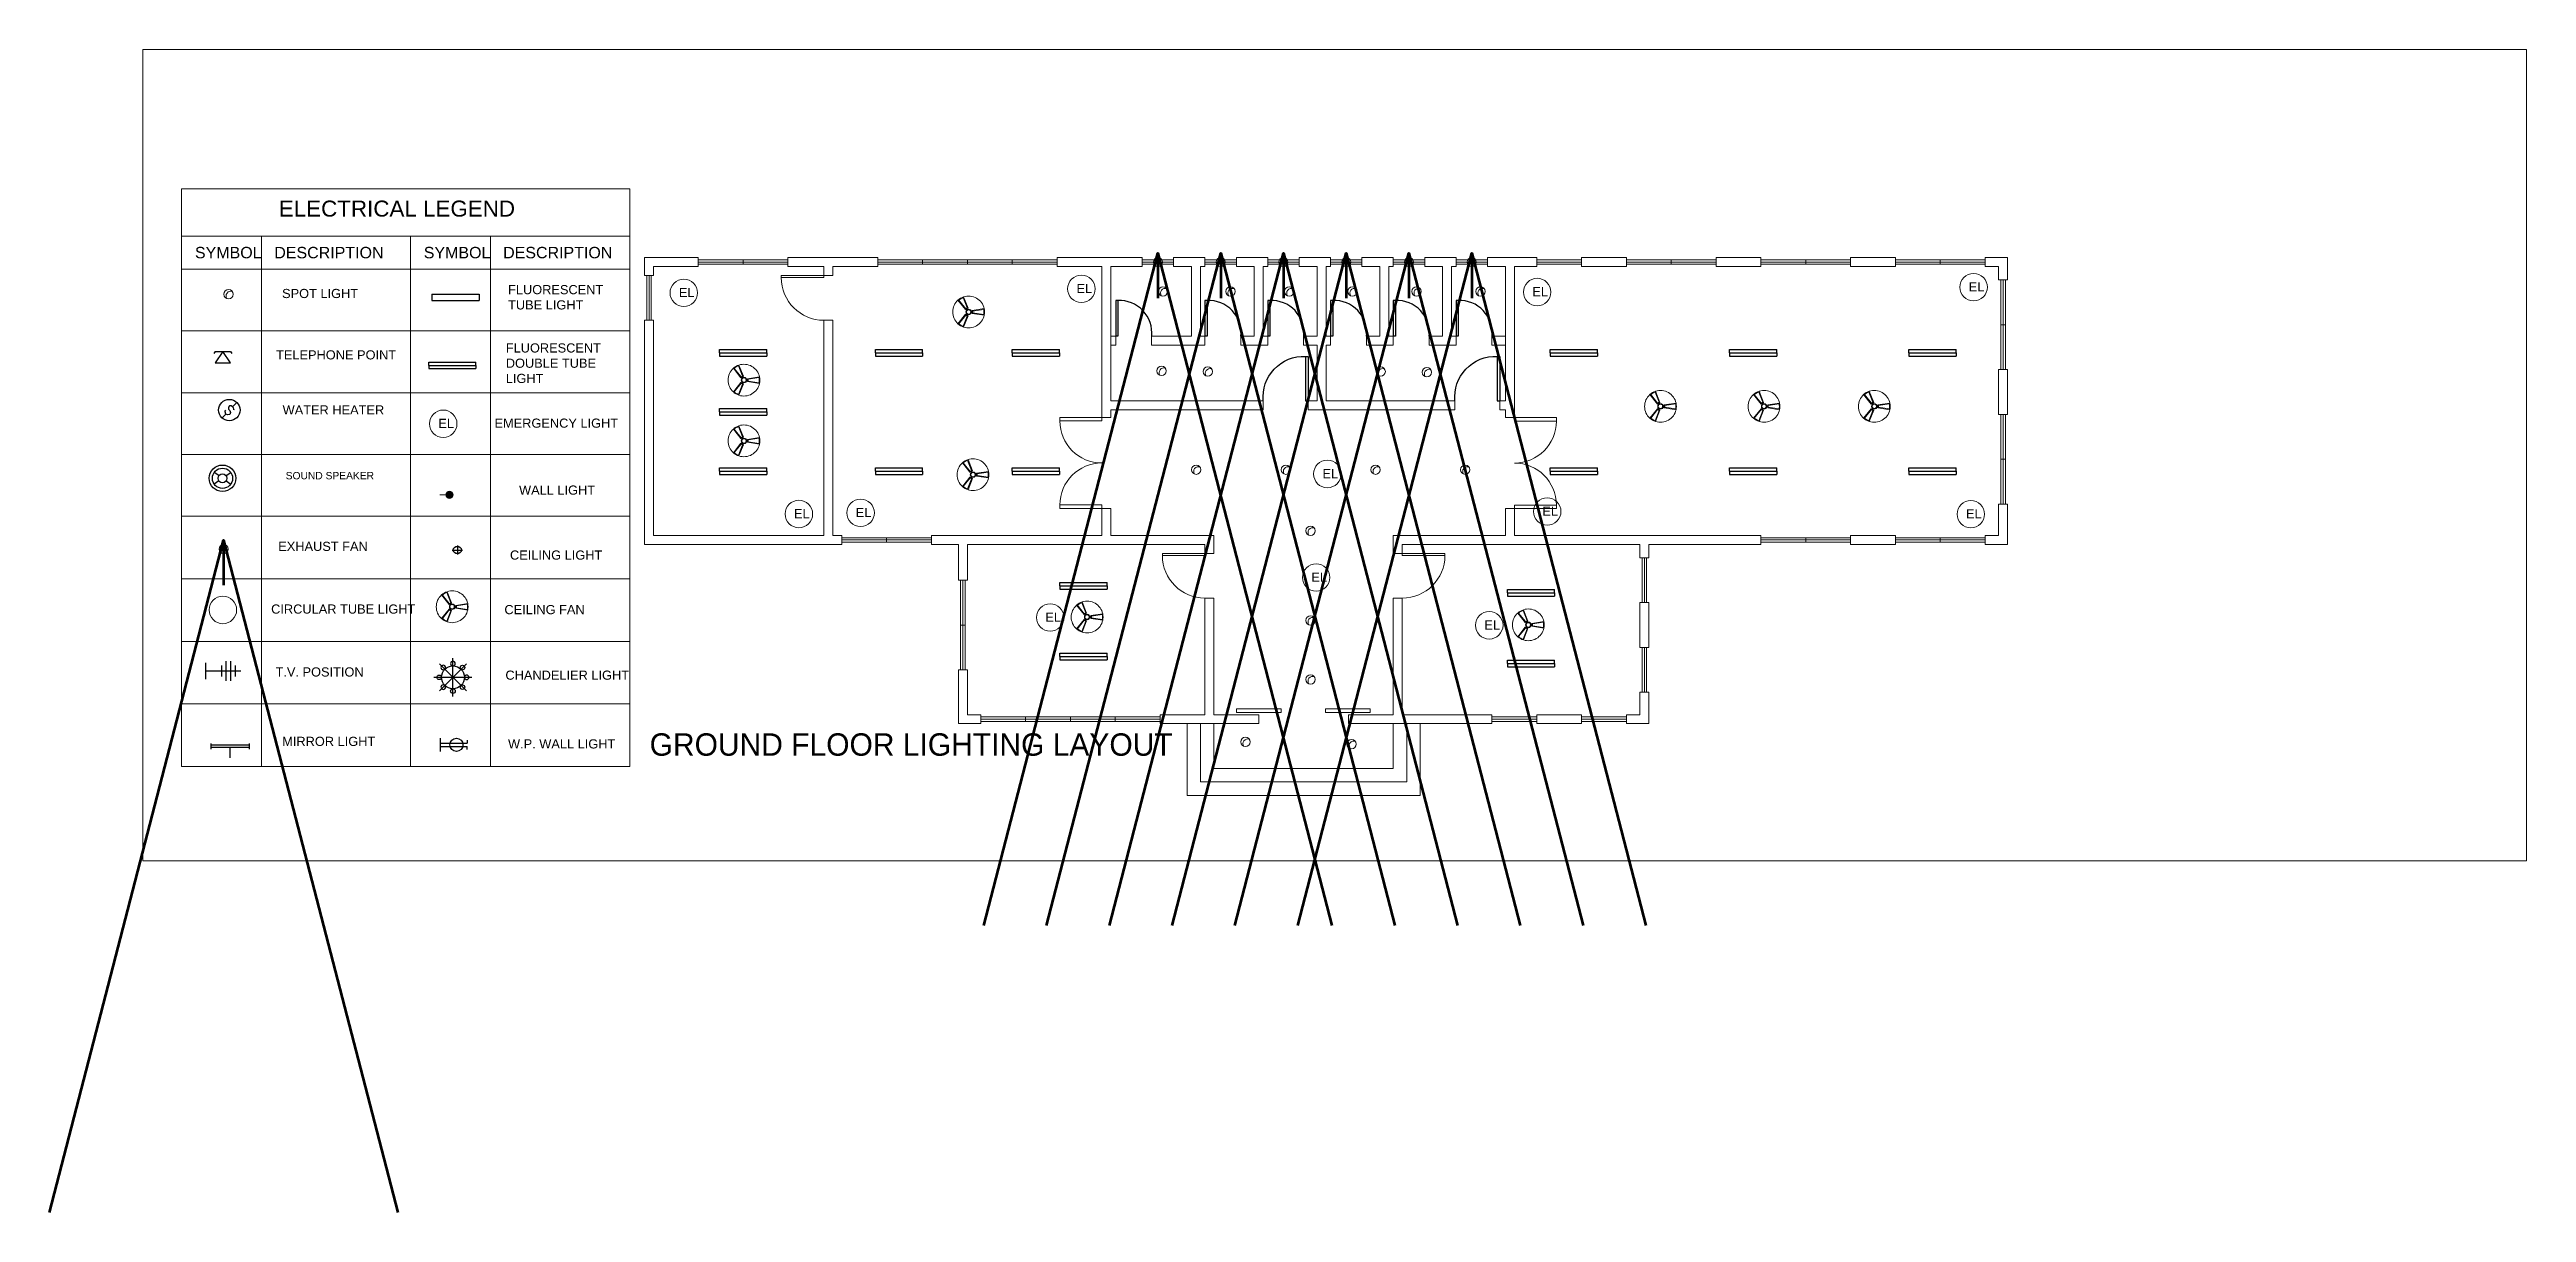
# Model space of a CAD drawing. Header units: inches. Extents: x 4 to 844, y 19 to 530.
# Drawn here: x 4 to 59.3, y 18.7 to 44.6 of the extents above; entities that cross this region are included whole.
import ezdxf

# ---------------------------------------------------------------- set-up
doc = ezdxf.new("R2010")
doc.units = ezdxf.units.IN
doc.header["$MEASUREMENT"] = 0
for name, color, linetype in [('DOOR', 2, 'Continuous'), ('EL_FITTINGS', 3, 'Continuous'), ('ELEC', 10, 'Continuous'), ('FUR', 6, 'Continuous'), ('Sanitry', 251, 'Continuous')]:
    doc.layers.add(name, color=color, linetype=linetype)
doc.layers.add('ELECTRICAL', color=200, linetype='Continuous', lineweight=18)
doc.styles.add('ARIAL', font='arial.ttf')
doc.styles.get("Standard").update_dxf_attribs({"font": 'arial.ttf'})
doc.styles.add('STYLUS', font='stylu.ttf')
doc.dimstyles.get("Standard").update_dxf_attribs({"dimtxt": 0.18, "dimasz": 0.18, "dimexe": 0.18, "dimexo": 0.0625, "dimgap": 0.09, "dimtad": 0, "dimtih": 1, "dimtoh": 1, "dimdec": 4, "dimzin": 0, "dimdsep": 46, "dimtxsty": 'Standard', "dimcen": 0.09, "dimadec": 0, "dimazin": 0, "dimtfac": 1, "dimtdec": 4, "dimtofl": 0, "dimtmove": 0, "dimatfit": 3, "dimfxl": 1, "dimtolj": 1, "dimtzin": 0, "dimarcsym": 0})

msp = doc.modelspace()

# ---------------------------------------------------------------- texts
at = {"color": 5, "lineweight": 0, "style": 'ARIAL'}
for s, height, p in [('SYMBOL', 0.255184, (7.26938, 39.98171)), ('DESCRIPTION', 0.2551845, (9.03905, 39.98171)), ('SYMBOL', 0.255184, (12.37307, 39.98171)), ('DESCRIPTION', 0.2551845, (14.14274, 39.98171))]:
    msp.add_text(s, height=height, dxfattribs=at).set_placement(p)
at = {"lineweight": 0, "insert": (9.13974, 41.26981), "char_height": 0.3572583, "width": 5.4638217, "attachment_point": 1}
msp.add_mtext('ELECTRICAL LEGEND', dxfattribs=at)
at = {"color": 3, "lineweight": 0, "attachment_point": 4, "style": 'ARIAL'}
for s, insert, char_height, width in [('SPOT LIGHT', (9.21286, 39.19529), 0.204148, 2.7823965), ('FLUORESCENT\\PTUBE LIGHT', (14.25279, 39.1114), 0.2041476, 2.7823965), ('TELEPHONE POINT', (9.07801, 37.82577), 0.2041476, 2.7823965), ('FLUORESCENT DOUBLE TUBE LIGHT', (14.2019, 37.63994), 0.2041476, 2.7823965), ('WATER HEATER', (9.22484, 36.5986), 0.2041476, 2.7823965), ('EMERGENCY LIGHT', (13.95008, 36.30186), 0.2041476, 2.7823965), ('SOUND SPEAKER', (9.2934, 35.13095), 0.1637121, 2.2312883), ('WALL LIGHT', (14.49791, 34.80809), 0.204148, 2.7823965), ('EXHAUST FAN', (9.12706, 33.55277), 0.2041476, 2.7823965), ('CEILING LIGHT', (14.29494, 33.35831), 0.2041476, 2.7823965), ('CIRCULAR TUBE LIGHT', (8.96852, 32.15375), 0.2041476, 3.0378894), ('CEILING FAN', (14.17094, 32.14147), 0.2041476, 2.7823965), ('T.V. POSITION', (9.06712, 30.7504), 0.2041476, 2.7823965), ('CHANDELIER LIGHT', (14.1936, 30.6785), 0.2041476, 2.7823965), ('MIRROR LIGHT', (9.21509, 29.20134), 0.2041476, 2.1228977), ('W.P. WALL LIGHT', (14.25196, 29.14493), 0.2041476, 2.7823965)]:
    msp.add_mtext(s, dxfattribs=dict(at, insert=insert, char_height=char_height, width=width))
at = {"lineweight": 0, "insert": (17.41031, 29.38222), "char_height": 0.5, "attachment_point": 1, "style": 'STYLUS'}
msp.add_mtext_dynamic_manual_height_columns('GROUND FLOOR LIGHTING LAYOUT ', width=33.9112571, gutter_width=2.12639, heights=[0], dxfattribs=at)
at = {"layer": 'Sanitry', "color": 1, "lineweight": 0, "char_height": 0.2041476, "width": 0.9218516, "attachment_point": 4, "style": 'ARIAL'}
for insert in [(17.76029, 39.21882), (26.62733, 39.30885), (36.79358, 39.23634), (46.52712, 39.34482), (12.39605, 36.2979), (32.11337, 35.17662), (20.32815, 34.28369), (21.70441, 34.31012), (37.01705, 34.34024), (46.46496, 34.28102), (31.86398, 32.86711), (25.93261, 31.97486), (35.72463, 31.79975)]:
    msp.add_mtext('\\pi0.30287;EL', dxfattribs=dict(at, insert=insert))

# ---------------------------------------------------------------- blocks, each defined once
blk = doc.blocks.new('DESK4')
at = {"color": 0}
for p, q in [((0, 1), (-0.06, 1)), ((0, 0), (-0.06, 0))]:
    blk.add_line(p, q, dxfattribs=at)
blk.add_lwpolyline([(-0.06, 1), (-0.06, 0)], dxfattribs=at)
blk.add_lwpolyline([(0.944, 0, 0.455404), (0, 1), (0, 0)], format="xyb", dxfattribs=at)
blk = doc.blocks.new('Fluorescent Double Tube Light')
at = {"layer": 'EL_FITTINGS', "color": 1}
for p, q in [((-51.5, 7.2), (51.5, 7.2)), ((-51.5, 0), (-51.5, 7.2)), ((-51.5, 0), (51.5, 0)), ((51.5, 0), (51.5, 7.2)), ((-51.5, 0), (51.5, 0)), ((-51.5, 0), (-51.5, -7.2)), ((-51.5, -7.2), (51.5, -7.2)), ((51.5, 0), (51.5, -7.2))]:
    blk.add_line(p, q, dxfattribs=at)
blk = doc.blocks.new('Telephone Point')
at = {"layer": 'EL_FITTINGS', "color": 1}
for p, q in [((-16.8, 24.7), (-19.6, 20.8)), ((0, 24.7), (-16.8, 0)), ((-16.8, 24.7), (16.8, 24.7)), ((-16.8, 0), (16.8, 0)), ((16.8, 0), (0, 24.7)), ((16.8, 24.7), (19.6, 20.8))]:
    blk.add_line(p, q, dxfattribs=at)
blk = doc.blocks.new('Water Heater')
at = {"layer": 'EL_FITTINGS', "color": 1}
for p, q in [((30.5, 7.4), (39.9, 16.6)), ((16.1, -8.7), (7.5, -17.2))]:
    blk.add_line(p, q, dxfattribs=at)
for points in [[(33.1, 1.7), (32.8, 4.8), (30.5, 7.4), (27.1, 9.5), (23.9, 9.2), (21.9, 6.6), (21.9, 2), (24.2, -0.9), (25.9, -5), (24.8, -9.3), (19.8, -10.1), (16.1, -8.7), (14.7, -3.8), (14.7, -2.4), (15.5, -0.1)], [(33.1, 1.7), (32.6, -0.3)]]:
    blk.add_lwpolyline(points, dxfattribs=at)
blk.add_circle((23.4, 0), 23.4, dxfattribs=at)
blk = doc.blocks.new('Flourescent Tube Light')
at = {"layer": 'EL_FITTINGS', "color": 1}
for p, q in [((-51.5, 6.8), (51.5, 6.8)), ((-51.5, 6.8), (-51.5, -6.8)), ((51.5, 6.8), (51.5, -6.8)), ((-51.5, -6.8), (51.5, -6.8))]:
    blk.add_line(p, q, dxfattribs=at)
blk = doc.blocks.new('DRHUDR')
at = {"color": 1}
for p, q in [((53434.9, 7577.1), (53424.6, 7584.4)), ((53451.1, 7577.1), (53461.4, 7584.4)), ((53434.9, 7565.4), (53424.6, 7558)), ((53451.1, 7565.4), (53461.4, 7558))]:
    blk.add_line(p, q, dxfattribs=at)
for radius in [29.6, 22.6, 9.97]:
    blk.add_circle((53443, 7571.2), radius, dxfattribs=at)
blk = doc.blocks.new('WALL LIGHT')
at = {"layer": 'ELECTRICAL'}
blk.add_hatch(color=256, dxfattribs=at).paths.add_polyline_path([(0.468, 0, 1), (0.217, 0, 1)])
blk.add_line((0.217, 0), (0, 0), dxfattribs=at)
blk.add_circle((0.342, 0), 0.126, dxfattribs=at)
blk = doc.blocks.new('Ceiling light')
at = {"layer": 'ELEC'}
for p, q in [((0, 0.157), (0, -0.157)), ((-0.187, -0.007), (0.178, -0.007))]:
    blk.add_line(p, q, dxfattribs=at)
blk.add_ellipse((-0.004, -0.005), major_axis=(0.141, 0), ratio=0.898978, start_param=3.141593, end_param=9.424778, dxfattribs=at)
blk = doc.blocks.new('dtrhtr')
at = {"layer": 'EL_FITTINGS', "color": 1}
for p, q in [((110116.8, -17669.4), (110116.8, -17682.1)), ((110202.4, -17673.1), (110116.8, -17673.1)), ((110202.4, -17669.4), (110202.4, -17682.1)), ((110202.4, -17678.4), (110116.8, -17678.4)), ((110159.6, -17678.4), (110159.6, -17701.3))]:
    blk.add_line(p, q, dxfattribs=at)
blk = doc.blocks.new('T.V. Position')
at = {"layer": 'EL_FITTINGS', "color": 1}
for p, q in [((0, 17.6), (0, -17.6)), ((0, 0), (76.7, 0)), ((34.5, 11.9), (34.5, -11.9)), ((44.4, 21.8), (44.4, -21.8)), ((54.3, 21.8), (54.3, -21.8)), ((64.2, 11.9), (64.2, -11.9))]:
    blk.add_line(p, q, dxfattribs=at)
blk = doc.blocks.new('WP Wall Light')
at = {"layer": 'EL_FITTINGS', "color": 1}
for p, q in [((0, 14.9), (0, -14.9)), ((0, 3.9), (59.1, 3.9)), ((59.1, 9.9), (59.1, 3.9)), ((0, -3.9), (59.1, -3.9)), ((59.1, -9.9), (59.1, -3.9))]:
    blk.add_line(p, q, dxfattribs=at)
blk.add_circle((35.4, 0), 14.3, dxfattribs=at)
blk = doc.blocks.new('Chandelier Light')
at = {"layer": 'EL_FITTINGS', "color": 1, "linetype": 'Continuous'}
for p, q in [((-41.7, 0), (41.7, 0)), ((29.5, 29.5), (-29.5, -29.5)), ((-29.5, 29.5), (29.5, -29.5)), ((0, -41.7), (0, 41.7))]:
    blk.add_line(p, q, dxfattribs=at)
at = {"layer": 'EL_FITTINGS', "color": 2, "linetype": 'Continuous', "extrusion": (0, 0, -1)}
for centre, major_axis in [((-30, 0), (-3.54, 3.54)), ((-30, 0), (-3.54, 3.54)), ((-21, 21.4), (0.05, 5)), ((0, 30), (3.54, 3.54)), ((-21, -21.4), (-5, -0.05))]:
    blk.add_ellipse(centre, major_axis=major_axis, ratio=1, start_param=0.785398, end_param=7.068583, dxfattribs=at)
at = {"layer": 'EL_FITTINGS', "color": 4, "linetype": 'Continuous', "extrusion": (0, 0, -1)}
blk.add_ellipse((0, 0), major_axis=(17.7, 17.7), ratio=1, start_param=0.785398, end_param=7.068583, dxfattribs=at)
at = {"layer": 'EL_FITTINGS', "color": 2, "linetype": 'Continuous'}
for centre, major_axis in [((21, 21.4), (-0.05, 5)), ((30, 0), (3.54, 3.54)), ((30, 0), (3.54, 3.54)), ((0, -30), (3.54, -3.54)), ((0, -30), (3.54, -3.54)), ((21, -21.4), (5, -0.05))]:
    blk.add_ellipse(centre, major_axis=major_axis, ratio=1, start_param=0.785398, end_param=7.068583, dxfattribs=at)

# ---------------------------------------------------------------- linework, layer by layer
at = {"color": 18, "lineweight": 0, "true_color": 0x000000}
for p, q in [((6.9703, 28.64019), (6.9703, 41.52901)), ((6.9703, 41.52901), (16.9703, 41.52901)), ((16.9703, 41.52901), (16.9703, 28.64019)), ((6.9703, 40.47258), (16.9703, 40.47258)), ((8.75727, 40.47258), (8.75727, 28.64019)), ((12.07399, 40.47258), (12.07399, 28.64019)), ((13.86096, 40.47258), (13.86096, 28.64019)), ((6.9703, 39.73765), (16.9703, 39.73765)), ((6.9703, 38.35966), (16.9703, 38.35966)), ((6.9703, 36.98166), (16.9703, 36.98166)), ((6.9703, 35.60366), (16.9703, 35.60366)), ((6.9703, 34.22567), (16.9703, 34.22567)), ((6.9703, 32.8293), (16.9703, 32.8293)), ((6.9703, 31.43293), (16.9703, 31.43293)), ((6.9703, 30.03656), (16.9703, 30.03656)), ((6.9703, 28.64019), (16.9703, 28.64019))]:
    msp.add_line(p, q, dxfattribs=at)
at = {"color": 40, "lineweight": 0, "true_color": 0xf8d731}
for p, q in [((17.29592, 39.99795), (18.49592, 39.99795)), ((17.29592, 39.59795), (17.29592, 39.99795)), ((18.49592, 39.79795), (18.49592, 39.99795)), ((18.49592, 39.94795), (20.49592, 39.94795)), ((18.49592, 39.89795), (20.49592, 39.89795)), ((18.49592, 39.84795), (20.49592, 39.84795)), ((19.49592, 39.84795), (19.49592, 39.94795)), ((20.49592, 39.99795), (22.49592, 39.99795)), ((20.49592, 39.79795), (20.49592, 39.99795)), ((22.49592, 39.79795), (22.49592, 39.99795)), ((22.49592, 39.94795), (26.49592, 39.94795)), ((22.49592, 39.89795), (26.49592, 39.89795)), ((22.49592, 39.84795), (26.49592, 39.84795)), ((23.49592, 39.84795), (23.49592, 39.94795)), ((24.49592, 39.84795), (24.49592, 39.94795)), ((25.49592, 39.84795), (25.49592, 39.94795)), ((26.49592, 39.99795), (28.09592, 39.99795)), ((26.49592, 39.79795), (26.49592, 39.99795)), ((26.49592, 39.99795), (28.39556, 39.99795)), ((28.39556, 39.94795), (29.09562, 39.94795)), ((28.39556, 39.89795), (29.09562, 39.89795)), ((28.39556, 39.84795), (29.09562, 39.84795)), ((29.09562, 39.79795), (29.09562, 39.99795)), ((29.79562, 39.94795), (30.49568, 39.94795)), ((29.79562, 39.89795), (30.49568, 39.89795)), ((29.79562, 39.84795), (30.49568, 39.84795)), ((30.49568, 39.79795), (30.49568, 39.99795)), ((31.19568, 39.94795), (31.89574, 39.94795)), ((31.19568, 39.89795), (31.89574, 39.89795)), ((31.19568, 39.84795), (31.89574, 39.84795)), ((31.89574, 39.79795), (31.89574, 39.99795)), ((32.59574, 39.94795), (33.2958, 39.94795)), ((32.59574, 39.89795), (33.2958, 39.89795)), ((32.59574, 39.84795), (33.2958, 39.84795)), ((33.2958, 39.79795), (33.2958, 39.99795)), ((33.9958, 39.94795), (34.69586, 39.94795)), ((33.9958, 39.89795), (34.69586, 39.89795)), ((33.9958, 39.84795), (34.69586, 39.84795)), ((34.69586, 39.79795), (34.69586, 39.99795)), ((35.39586, 39.94795), (36.09592, 39.94795)), ((35.39586, 39.89795), (36.09592, 39.89795)), ((35.39586, 39.84795), (36.09592, 39.84795)), ((36.09592, 39.99795), (37.19592, 39.99795)), ((36.09592, 39.99795), (37.19592, 39.99795)), ((36.09592, 39.79795), (36.09592, 39.99795)), ((37.19592, 39.79795), (37.19592, 39.99795)), ((37.19592, 39.94795), (38.19592, 39.94795)), ((37.19592, 39.89795), (38.19592, 39.89795)), ((37.19592, 39.84795), (38.19592, 39.84795)), ((38.19592, 39.99795), (39.19592, 39.99795)), ((38.19592, 39.79795), (38.19592, 39.99795)), ((39.19592, 39.79795), (39.19592, 39.99795)), ((39.19592, 39.94795), (41.19592, 39.94795)), ((39.19592, 39.89795), (41.19592, 39.89795)), ((39.19592, 39.84795), (41.19592, 39.84795)), ((40.19592, 39.84795), (40.19592, 39.94795)), ((41.19592, 39.99795), (42.19592, 39.99795)), ((41.19592, 39.79795), (41.19592, 39.99795)), ((42.19592, 39.79795), (42.19592, 39.99795)), ((42.19592, 39.94795), (44.19592, 39.94795)), ((42.19592, 39.89795), (44.19592, 39.89795)), ((42.19592, 39.84795), (44.19592, 39.84795)), ((43.19592, 39.84795), (43.19592, 39.94795)), ((44.19592, 39.99795), (45.19592, 39.99795)), ((44.19592, 39.79795), (44.19592, 39.99795)), ((45.19592, 39.79795), (45.19592, 39.99795)), ((45.19592, 39.94795), (47.19592, 39.94795)), ((45.19592, 39.89795), (47.19592, 39.89795)), ((45.19592, 39.84795), (47.19592, 39.84795)), ((46.19592, 39.84795), (46.19592, 39.94795)), ((47.19592, 39.99795), (47.69592, 39.99795)), ((47.19592, 39.79795), (47.19592, 39.99795)), ((47.69592, 39.99795), (47.69592, 39.49795)), ((17.49592, 39.59795), (17.29592, 39.59795)), ((17.34592, 38.59795), (17.34592, 39.59795)), ((17.39592, 38.59795), (17.39592, 39.59795)), ((17.44592, 38.59795), (17.44592, 39.59795)), ((21.29592, 39.59795), (21.49592, 39.59795)), ((47.49592, 39.49795), (47.69592, 39.49795)), ((47.54592, 39.49795), (47.54592, 37.49795)), ((47.59592, 39.49795), (47.59592, 37.49795)), ((47.64592, 39.49795), (47.64592, 37.49795)), ((17.29592, 33.59795), (17.29592, 38.59795)), ((17.49592, 38.59795), (17.29592, 38.59795)), ((21.29592, 38.59795), (21.49592, 38.59795)), ((27.70433, 38.24186), (27.80433, 38.24186)), ((27.80433, 38.24186), (27.80433, 38.04186)), ((28.60433, 38.24186), (28.60433, 38.04186)), ((29.69562, 38.24186), (29.79562, 38.24186)), ((29.79562, 38.24186), (29.79562, 38.04186)), ((30.59562, 38.24186), (30.59562, 38.04186)), ((31.09568, 38.24186), (31.19568, 38.24186)), ((31.19568, 38.24186), (31.19568, 38.04186)), ((31.99568, 38.24186), (31.99568, 38.04186)), ((32.49574, 38.24186), (32.59574, 38.24186)), ((32.59574, 38.24186), (32.59574, 38.04186)), ((33.39574, 38.24186), (33.39574, 38.04186)), ((33.8958, 38.24186), (33.9958, 38.24186)), ((33.9958, 38.24186), (33.9958, 38.04186)), ((34.7958, 38.24186), (34.7958, 38.04186)), ((35.29586, 38.24186), (35.39586, 38.24186)), ((35.39586, 38.24186), (35.39586, 38.04186)), ((36.19586, 38.24186), (36.19586, 38.04186)), ((47.54592, 38.49795), (47.64592, 38.49795)), ((47.49592, 37.49795), (47.69592, 37.49795)), ((47.69592, 37.49795), (47.69592, 36.49795)), ((31.09592, 36.79795), (31.09592, 36.59795)), ((32.09592, 36.79795), (32.09592, 36.59795)), ((35.37084, 36.79795), (35.37084, 36.59795)), ((36.37084, 36.79795), (36.37084, 36.59795)), ((47.49592, 36.49795), (47.69592, 36.49795)), ((47.54592, 36.49795), (47.54592, 34.49795)), ((47.59592, 36.49795), (47.59592, 34.49795)), ((47.64592, 36.49795), (47.64592, 34.49795)), ((27.49592, 36.43143), (27.69592, 36.43143)), ((36.69592, 36.42992), (36.49592, 36.42992)), ((47.54592, 35.49795), (47.64592, 35.49795)), ((27.69592, 34.39795), (27.49592, 34.39795)), ((36.49592, 34.39795), (36.69592, 34.39795)), ((47.49592, 34.49795), (47.69592, 34.49795)), ((47.69592, 34.49795), (47.69592, 33.59795)), ((21.69592, 33.79795), (21.69592, 33.59795)), ((23.69592, 33.74795), (21.69592, 33.74795)), ((23.69592, 33.69795), (21.69592, 33.69795)), ((22.69592, 33.74795), (22.69592, 33.64795)), ((23.69592, 33.79795), (23.69592, 33.59795)), ((42.19592, 33.79795), (42.19592, 33.59795)), ((44.19592, 33.74795), (42.19592, 33.74795)), ((44.19592, 33.69795), (42.19592, 33.69795)), ((43.19592, 33.74795), (43.19592, 33.64795)), ((44.19592, 33.79795), (44.19592, 33.59795)), ((45.19592, 33.79795), (45.19592, 33.59795)), ((47.19592, 33.74795), (45.19592, 33.74795)), ((47.19592, 33.69795), (45.19592, 33.69795)), ((46.19592, 33.74795), (46.19592, 33.64795)), ((47.19592, 33.79795), (47.19592, 33.59795)), ((21.69592, 33.59795), (17.29592, 33.59795)), ((17.49592, 33.59795), (21.69592, 33.59795)), ((23.69592, 33.64795), (21.69592, 33.64795)), ((23.69592, 33.59795), (24.29592, 33.59795)), ((24.29592, 33.59795), (23.69592, 33.59795)), ((24.29592, 32.79795), (24.29592, 33.59795)), ((29.79592, 33.39795), (29.99592, 33.39795)), ((34.19592, 33.39795), (33.99592, 33.39795)), ((39.49592, 33.29795), (39.69592, 33.29795)), ((39.54592, 33.29795), (39.54592, 32.29795)), ((39.59592, 33.29795), (39.59592, 32.29795)), ((39.64592, 33.29795), (39.64592, 32.29795)), ((39.69592, 33.59795), (42.19592, 33.59795)), ((42.19592, 33.59795), (39.69592, 33.59795)), ((39.69592, 33.59795), (39.69592, 33.29795)), ((44.19592, 33.64795), (42.19592, 33.64795)), ((44.19592, 33.59795), (45.19592, 33.59795)), ((45.19592, 33.59795), (44.19592, 33.59795)), ((47.19592, 33.64795), (45.19592, 33.64795)), ((47.19592, 33.59795), (47.49592, 33.59795)), ((47.69592, 33.59795), (47.19592, 33.59795)), ((24.49592, 32.79795), (24.29592, 32.79795)), ((24.34592, 30.79795), (24.34592, 32.79795)), ((24.39592, 30.79795), (24.39592, 32.79795)), ((24.44592, 30.79795), (24.44592, 32.79795)), ((29.79592, 32.39795), (29.99592, 32.39795)), ((34.19592, 32.39795), (33.99592, 32.39795)), ((39.49592, 32.29795), (39.69592, 32.29795)), ((39.69592, 32.29795), (39.69592, 31.29795)), ((24.44592, 31.79795), (24.34592, 31.79795)), ((39.49592, 31.29795), (39.69592, 31.29795)), ((39.54592, 31.29795), (39.54592, 30.29795)), ((39.59592, 31.29795), (39.59592, 30.29795)), ((39.64592, 31.29795), (39.64592, 30.29795)), ((24.29592, 29.59795), (24.29592, 30.79795)), ((24.49592, 30.79795), (24.29592, 30.79795)), ((30.49737, 29.92851), (31.49737, 29.92851)), ((30.49737, 29.84851), (30.49737, 29.92851)), ((31.49737, 29.84851), (30.49737, 29.84851)), ((31.49737, 29.92851), (31.49737, 29.84851)), ((32.48127, 29.92851), (33.48127, 29.92851)), ((32.48127, 29.84851), (32.48127, 29.92851)), ((33.48127, 29.84851), (32.48127, 29.84851)), ((33.48127, 29.92851), (33.48127, 29.84851)), ((39.49592, 30.29795), (39.69592, 30.29795)), ((39.69592, 30.29795), (39.69592, 29.59795)), ((24.79592, 29.59795), (24.29592, 29.59795)), ((24.79592, 29.79795), (24.79592, 29.59795)), ((28.79592, 29.74795), (24.79592, 29.74795)), ((28.79592, 29.69795), (24.79592, 29.69795)), ((28.79592, 29.64795), (24.79592, 29.64795)), ((25.79592, 29.74795), (25.79592, 29.64795)), ((26.79592, 29.74795), (26.79592, 29.64795)), ((27.79592, 29.74795), (27.79592, 29.64795)), ((28.79592, 29.79795), (28.79592, 29.59795)), ((30.99592, 29.59795), (28.79592, 29.59795)), ((30.99592, 29.79795), (30.99592, 29.59795)), ((32.99592, 29.79795), (32.99592, 29.59795)), ((36.19592, 29.59795), (32.99592, 29.59795)), ((36.19592, 29.79795), (36.19592, 29.59795)), ((37.19592, 29.74795), (36.19592, 29.74795)), ((37.19592, 29.69795), (36.19592, 29.69795)), ((37.19592, 29.64795), (36.19592, 29.64795)), ((37.19592, 29.79795), (37.19592, 29.59795)), ((38.19592, 29.59795), (37.19592, 29.59795)), ((38.19592, 29.79795), (38.19592, 29.59795)), ((39.19592, 29.74795), (38.19592, 29.74795)), ((39.19592, 29.69795), (38.19592, 29.69795)), ((39.19592, 29.64795), (38.19592, 29.64795)), ((39.19592, 29.79795), (39.19592, 29.59795)), ((39.69592, 29.59795), (39.19592, 29.59795))]:
    msp.add_line(p, q, dxfattribs=at)
at = {"lineweight": 0}
for p, q in [((17.49592, 39.79795), (18.49592, 39.79795)), ((17.49592, 39.79795), (17.49592, 39.59795)), ((20.49592, 39.79795), (21.29592, 39.79795)), ((21.29592, 39.79795), (21.29592, 39.59795)), ((21.49592, 39.79795), (22.49592, 39.79795)), ((21.49592, 39.79795), (21.49592, 39.59795)), ((26.49592, 39.79795), (27.49592, 39.79795)), ((27.49592, 39.79795), (27.49592, 36.39795)), ((27.69586, 39.79795), (28.39556, 39.79795)), ((27.69592, 39.79795), (27.69592, 36.79795)), ((28.39556, 39.79795), (28.39556, 39.99795)), ((29.79562, 39.99795), (29.09562, 39.99795)), ((29.09562, 39.79795), (29.49562, 39.79795)), ((29.49562, 39.79795), (29.49562, 38.24186)), ((29.69562, 39.79795), (29.69562, 38.24186)), ((29.69562, 39.79795), (29.79562, 39.79795)), ((29.79562, 39.79795), (29.79562, 39.99795)), ((30.49568, 39.99795), (31.19568, 39.99795)), ((30.49568, 39.79795), (30.89568, 39.79795)), ((30.89568, 39.79795), (30.89568, 38.24186)), ((31.09568, 39.79795), (31.09568, 38.24186)), ((31.09568, 39.79795), (31.19568, 39.79795)), ((31.19568, 39.79795), (31.19568, 39.99795)), ((31.89574, 39.99795), (32.59574, 39.99795)), ((31.89574, 39.79795), (32.29574, 39.79795)), ((32.29574, 39.79795), (32.29574, 38.24186)), ((32.49574, 39.79795), (32.49574, 38.24186)), ((32.49574, 39.79795), (32.59574, 39.79795)), ((32.59574, 39.79795), (32.59574, 39.99795)), ((33.2958, 39.99795), (33.9958, 39.99795)), ((33.2958, 39.79795), (33.6958, 39.79795)), ((33.6958, 39.79795), (33.6958, 38.24186)), ((33.8958, 39.79795), (33.8958, 38.24186)), ((33.8958, 39.79795), (33.9958, 39.79795)), ((33.9958, 39.79795), (33.9958, 39.99795)), ((34.69586, 39.99795), (35.39586, 39.99795)), ((34.69586, 39.79795), (35.09586, 39.79795)), ((35.09586, 39.79795), (35.09586, 38.24186)), ((35.29586, 39.79795), (35.29586, 38.24186)), ((35.29586, 39.79795), (35.39586, 39.79795)), ((35.39586, 39.79795), (35.39586, 39.99795)), ((36.09592, 39.79795), (36.49592, 39.79795)), ((36.09592, 39.79795), (36.49592, 39.79795)), ((36.49592, 39.79795), (36.49592, 36.79795)), ((36.69592, 39.79795), (37.19592, 39.79795)), ((36.69592, 39.79795), (36.69592, 36.39795)), ((38.19592, 39.79795), (39.19592, 39.79795)), ((41.19592, 39.79795), (42.19592, 39.79795)), ((44.19592, 39.79795), (45.19592, 39.79795)), ((47.19592, 39.79795), (47.49592, 39.79795)), ((47.49592, 39.79795), (47.49592, 39.49795)), ((17.49592, 38.59795), (17.49592, 33.79795)), ((21.29592, 38.59795), (21.29592, 33.79795)), ((21.49592, 38.59795), (21.49592, 33.79795)), ((27.85233, 38.24186), (27.69586, 38.24186)), ((27.70433, 38.24186), (27.85233, 38.24186)), ((28.60433, 38.24186), (29.49562, 38.24186)), ((29.69562, 38.24186), (29.84362, 38.24186)), ((30.59562, 38.24186), (30.89568, 38.24186)), ((31.09568, 38.24186), (31.24368, 38.24186)), ((31.99568, 38.24186), (32.29574, 38.24186)), ((32.49574, 38.24186), (32.64374, 38.24186)), ((33.39574, 38.24186), (33.6958, 38.24186)), ((33.8958, 38.24186), (34.0438, 38.24186)), ((34.7958, 38.24186), (35.09586, 38.24186)), ((35.29586, 38.24186), (35.44386, 38.24186)), ((36.19586, 38.24186), (36.49592, 38.24186)), ((27.80433, 38.04186), (27.69586, 38.04186)), ((28.60433, 38.04186), (29.79562, 38.04186)), ((30.59562, 38.04186), (31.19568, 38.04186)), ((31.99568, 38.04186), (32.29574, 38.04186)), ((32.29574, 38.04186), (32.29574, 36.79795)), ((32.49574, 38.04186), (32.49574, 36.79795)), ((32.49574, 38.04186), (32.59574, 38.04186)), ((33.39574, 38.04186), (33.9958, 38.04186)), ((34.7958, 38.04186), (35.39586, 38.04186)), ((36.19586, 38.04186), (36.49592, 38.04186)), ((47.49592, 37.49795), (47.49592, 36.49795)), ((27.69592, 36.79795), (31.09593, 36.79795)), ((27.69592, 36.59795), (27.69592, 36.43143)), ((27.69592, 36.59795), (31.09592, 36.59795)), ((32.03616, 36.79795), (32.29574, 36.79795)), ((32.09592, 36.59795), (35.37084, 36.59795)), ((32.49574, 36.79795), (35.37086, 36.79795)), ((36.31108, 36.79795), (36.49592, 36.79795)), ((36.37084, 36.59795), (36.49592, 36.59795)), ((36.49592, 36.59795), (36.49592, 36.42992)), ((27.49592, 34.39795), (27.49592, 33.79795)), ((27.69592, 34.39795), (27.69592, 33.79795)), ((36.49592, 34.39795), (36.49592, 33.79795)), ((36.69592, 34.39795), (36.69592, 33.79795)), ((47.49592, 34.49795), (47.49592, 33.79795)), ((17.49592, 33.79795), (21.29592, 33.79795)), ((21.29592, 33.79795), (17.49592, 33.79795)), ((21.49592, 33.79795), (21.69592, 33.79795)), ((21.69592, 33.79795), (21.49592, 33.79795)), ((23.69592, 33.79795), (27.49592, 33.79795)), ((24.49592, 33.79795), (23.69592, 33.79795)), ((27.49592, 33.79795), (24.49592, 33.79795)), ((27.69592, 33.79795), (29.99592, 33.79795)), ((29.99592, 33.79795), (29.99592, 33.39795)), ((33.99592, 33.79795), (36.49592, 33.79795)), ((33.99592, 33.79795), (33.99592, 33.39795)), ((36.69592, 33.79795), (42.19592, 33.79795)), ((36.69592, 33.79795), (39.49592, 33.79795)), ((44.19592, 33.79795), (45.19592, 33.79795)), ((47.19592, 33.79795), (47.49592, 33.79795)), ((24.49592, 33.59795), (29.79592, 33.59795)), ((24.49592, 33.59795), (24.49592, 32.79795)), ((29.79592, 33.59795), (29.79592, 33.39795)), ((34.19592, 33.59795), (39.49592, 33.59795)), ((34.19592, 33.59795), (34.19592, 33.39795)), ((39.49592, 33.59795), (39.49592, 33.29795)), ((29.79592, 32.39795), (29.79592, 29.79795)), ((29.99592, 32.39795), (29.99592, 29.79795)), ((33.99592, 32.39795), (33.99592, 29.79795)), ((34.19592, 32.39795), (34.19592, 29.79795)), ((39.49592, 32.29795), (39.49592, 31.29795)), ((24.49592, 30.79795), (24.49592, 29.79795)), ((39.49592, 30.29795), (39.49592, 29.79795)), ((24.49592, 29.79795), (24.79592, 29.79795)), ((28.79592, 29.79795), (29.79592, 29.79795)), ((29.39592, 29.59795), (29.39592, 27.99795)), ((29.69592, 29.59795), (29.69592, 28.29795)), ((29.99592, 29.79795), (30.99592, 29.79795)), ((29.99592, 29.59795), (29.99592, 28.59795)), ((33.99592, 29.79795), (32.99592, 29.79795)), ((33.99592, 29.59795), (33.99592, 28.59795)), ((35.49592, 29.79795), (34.19592, 29.79795)), ((34.29592, 29.59795), (34.29592, 28.29795)), ((34.59592, 29.59795), (34.59592, 27.99795)), ((36.19592, 29.79795), (35.49592, 29.79795)), ((38.19592, 29.79795), (37.19592, 29.79795)), ((39.49592, 29.79795), (39.19592, 29.79795)), ((34.29592, 28.29795), (29.69592, 28.29795)), ((33.99592, 28.59795), (29.99592, 28.59795)), ((34.59592, 27.99795), (29.39592, 27.99795))]:
    msp.add_line(p, q, dxfattribs=at)
msp.add_lwpolyline([(6.10626, 44.64081), (59.26807, 44.64081), (59.26807, 26.5347), (6.10626, 26.5347)], close=True, dxfattribs=at)
at = {"layer": 'DOOR', "lineweight": 0}
for points in [[(21.29592, 39.59795), (20.34463, 39.59795), (20.34463, 39.55038), (21.29592, 39.55038)], [(27.49592, 36.43143), (26.55872, 36.43143), (26.55872, 36.35189), (27.49592, 36.35189)], [(36.69592, 36.42992), (37.63312, 36.42992), (37.63312, 36.35038), (36.69592, 36.35038)], [(27.49592, 34.39795), (26.55872, 34.39795), (26.55872, 34.47749), (27.49592, 34.47749)], [(36.69592, 34.39644), (37.63312, 34.39644), (37.63312, 34.47598), (36.69592, 34.47598)], [(29.79592, 33.39795), (28.84463, 33.39795), (28.84463, 33.35038), (29.79592, 33.35038)], [(34.19592, 33.39795), (35.1472, 33.39795), (35.1472, 33.35038), (34.19592, 33.35038)]]:
    msp.add_lwpolyline(points, close=True, dxfattribs=at)
for centre, radius, start, end in [((21.29592, 39.55038), 0.95128, 180, 270), ((27.49592, 36.35189), 0.9372, 180, 270), ((36.69592, 36.35038), 0.9372, 270, 0), ((27.49592, 34.47749), 0.9372, 90, 180), ((36.69592, 34.47598), 0.9372, 0, 90), ((29.79592, 33.35038), 0.95128, 180, 270), ((34.19592, 33.35038), 0.95128, 270, 0)]:
    msp.add_arc(centre, radius, start, end, dxfattribs=at)
at = {"layer": 'Sanitry', "color": 1, "lineweight": 0, "ltscale": 0.1}
for p, q in [((28.8163, 39.96866), (28.67488, 39.82724)), ((28.8163, 39.82724), (28.67488, 39.96866)), ((30.21636, 39.96866), (30.07494, 39.82724)), ((30.21636, 39.82724), (30.07494, 39.96866)), ((31.61642, 39.96866), (31.475, 39.82724)), ((31.61642, 39.82724), (31.475, 39.96866)), ((33.01648, 39.96866), (32.87506, 39.82724)), ((33.01648, 39.82724), (32.87506, 39.96866)), ((34.41654, 39.96866), (34.27512, 39.82724)), ((34.41654, 39.82724), (34.27512, 39.96866)), ((35.8166, 39.96866), (35.67518, 39.82724)), ((35.8166, 39.82724), (35.67518, 39.96866)), ((7.97939, 33.56555), (7.83797, 33.42413)), ((7.97939, 33.42413), (7.83797, 33.56555))]:
    msp.add_line(p, q, dxfattribs=at)
at = {"layer": 'Sanitry', "color": 1, "lineweight": 0}
for points in [[(24.28698, 39.04956, -0.10377628), (24.41312, 39.12239), (24.51126, 38.87054), (24.45602, 38.83865)], [(24.41312, 38.44837, -0.10377628), (24.28698, 38.5212), (24.45602, 38.73211), (24.51126, 38.70022)], [(24.30598, 39.04782, -0.08455837), (24.40514, 39.10506), (24.49419, 38.87654), (24.45936, 38.85644)], [(24.40514, 38.4657, -0.08455837), (24.30598, 38.52295), (24.45936, 38.71433), (24.49419, 38.69422)], [(24.8707, 38.71256), (24.60352, 38.75349), (24.60352, 38.81727), (24.8707, 38.85821, -0.10377628)], [(24.85968, 38.72814), (24.61726, 38.76528), (24.61726, 38.80549), (24.85968, 38.84263, -0.08455837)], [(19.27688, 37.52723, -0.10377628), (19.40302, 37.60005), (19.50116, 37.34821), (19.44592, 37.31632)], [(19.29588, 37.52548, -0.08455837), (19.39503, 37.58273), (19.48408, 37.3542), (19.44926, 37.3341)], [(19.40302, 36.92604, -0.10377628), (19.27688, 36.99886), (19.44592, 37.20978), (19.50116, 37.17789)], [(19.39503, 36.94337, -0.08455837), (19.29588, 37.00061), (19.44926, 37.19199), (19.48408, 37.17189)], [(19.8606, 37.19022), (19.59342, 37.23116), (19.59342, 37.29494), (19.8606, 37.33587, -0.10377628)], [(19.84958, 37.2058), (19.60715, 37.24294), (19.60715, 37.28315), (19.84958, 37.32029, -0.08455837)], [(39.71799, 36.94114, -0.10377628), (39.84413, 37.01396), (39.94227, 36.76212), (39.88703, 36.73023)], [(42.02859, 36.94114, -0.10377628), (42.15472, 37.01396), (42.25286, 36.76212), (42.19762, 36.73023)], [(44.48515, 36.94114, -0.10377628), (44.61129, 37.01396), (44.70942, 36.76212), (44.65419, 36.73023)], [(39.84413, 36.33995, -0.10377628), (39.71799, 36.41277), (39.88703, 36.62369), (39.94227, 36.5918)], [(39.73699, 36.93939, -0.08455837), (39.83615, 36.99664), (39.92519, 36.76811), (39.89037, 36.74801)], [(39.83615, 36.35728, -0.08455837), (39.73699, 36.41452), (39.89037, 36.6059), (39.92519, 36.5858)], [(40.30171, 36.60413), (40.03453, 36.64507), (40.03453, 36.70885), (40.30171, 36.74978, -0.10377628)], [(40.29069, 36.61971), (40.04826, 36.65685), (40.04826, 36.69706), (40.29069, 36.7342, -0.08455837)], [(42.15472, 36.33995, -0.10377628), (42.02859, 36.41277), (42.19762, 36.62369), (42.25286, 36.5918)], [(42.04758, 36.93939, -0.08455837), (42.14674, 36.99664), (42.23579, 36.76811), (42.20097, 36.74801)], [(42.14674, 36.35728, -0.08455837), (42.04758, 36.41452), (42.20097, 36.6059), (42.23579, 36.5858)], [(42.6123, 36.60413), (42.34513, 36.64507), (42.34513, 36.70885), (42.6123, 36.74978, -0.10377628)], [(42.60129, 36.61971), (42.35886, 36.65685), (42.35886, 36.69706), (42.60129, 36.7342, -0.08455837)], [(44.61129, 36.33995, -0.10377628), (44.48515, 36.41277), (44.65419, 36.62369), (44.70942, 36.5918)], [(44.50415, 36.93939, -0.08455837), (44.6033, 36.99664), (44.69235, 36.76811), (44.65753, 36.74801)], [(44.6033, 36.35728, -0.08455837), (44.50415, 36.41452), (44.65753, 36.6059), (44.69235, 36.5858)], [(45.06886, 36.60413), (44.80169, 36.64507), (44.80169, 36.70885), (45.06886, 36.74978, -0.10377628)], [(45.05785, 36.61971), (44.81542, 36.65685), (44.81542, 36.69706), (45.05785, 36.7342, -0.08455837)], [(19.27688, 36.17251, -0.10377628), (19.40302, 36.24534), (19.50116, 35.99349), (19.44592, 35.9616)], [(19.29588, 36.17076, -0.08455837), (19.39503, 36.22801), (19.48408, 35.99949), (19.44926, 35.97938)], [(19.8606, 35.83551), (19.59342, 35.87644), (19.59342, 35.94022), (19.8606, 35.98116, -0.10377628)], [(19.84958, 35.85108), (19.60715, 35.88823), (19.60715, 35.92843), (19.84958, 35.96558, -0.08455837)], [(19.40302, 35.57132, -0.10377628), (19.27688, 35.64415), (19.44592, 35.85506), (19.50116, 35.82317)], [(19.39503, 35.58865, -0.08455837), (19.29588, 35.6459), (19.44926, 35.83728), (19.48408, 35.81717)], [(24.38473, 35.418, -0.10377628), (24.51087, 35.49083), (24.60901, 35.23898), (24.55377, 35.20709)], [(24.40373, 35.41625, -0.08455837), (24.50289, 35.4735), (24.59193, 35.24498), (24.55711, 35.22487)], [(24.51087, 34.81681, -0.10377628), (24.38473, 34.88964), (24.55377, 35.10055), (24.60901, 35.06866)], [(24.50289, 34.83414, -0.08455837), (24.40373, 34.89139), (24.55711, 35.08277), (24.59193, 35.06266)], [(24.96845, 35.08099), (24.70127, 35.12193), (24.70127, 35.18571), (24.96845, 35.22665, -0.10377628)], [(24.95743, 35.09657), (24.715, 35.13372), (24.715, 35.17392), (24.95743, 35.21107, -0.08455837)], [(12.76912, 32.47017, -0.10377628), (12.89526, 32.54299), (12.9934, 32.29115), (12.93816, 32.25925)], [(12.89526, 31.86898, -0.10377628), (12.76912, 31.9418), (12.93816, 32.15272), (12.9934, 32.12083)], [(12.78812, 32.46842, -0.08455837), (12.88728, 32.52567), (12.97633, 32.29714), (12.9415, 32.27704)], [(12.88728, 31.88631, -0.08455837), (12.78812, 31.94355), (12.9415, 32.13493), (12.97633, 32.11483)], [(13.35284, 32.13316), (13.08566, 32.17409), (13.08566, 32.23788), (13.35284, 32.27881, -0.10377628)], [(13.34182, 32.14874), (13.0994, 32.18588), (13.0994, 32.22609), (13.34182, 32.26323, -0.08455837)], [(26.93087, 32.2408, -0.10377628), (27.05701, 32.31363), (27.15515, 32.06178), (27.09991, 32.02989)], [(26.94987, 32.23906, -0.08455837), (27.04903, 32.2963), (27.13808, 32.06778), (27.10325, 32.04768)], [(27.51459, 31.9038), (27.24741, 31.94473), (27.24741, 32.00851), (27.51459, 32.04945, -0.10377628)], [(36.77068, 32.06687, -0.10377628), (36.89682, 32.1397), (36.99495, 31.88785), (36.93972, 31.85596)], [(36.78968, 32.06512, -0.08455837), (36.88883, 32.12237), (36.97788, 31.89385), (36.94306, 31.87374)], [(27.05701, 31.63961, -0.10377628), (26.93087, 31.71244), (27.09991, 31.92335), (27.15515, 31.89146)], [(27.04903, 31.65694, -0.08455837), (26.94987, 31.71419), (27.10325, 31.90557), (27.13808, 31.88546)], [(27.50358, 31.91938), (27.26115, 31.95652), (27.26115, 31.99673), (27.50358, 32.03387, -0.08455837)], [(36.89682, 31.46568, -0.10377628), (36.77068, 31.53851), (36.93972, 31.74942), (36.99495, 31.71753)], [(36.88883, 31.48301, -0.08455837), (36.78968, 31.54025), (36.94306, 31.73163), (36.97788, 31.71153)], [(37.35439, 31.72986), (37.08722, 31.7708), (37.08722, 31.83458), (37.35439, 31.87551, -0.10377628)], [(37.34338, 31.74544), (37.10095, 31.78258), (37.10095, 31.82279), (37.34338, 31.85993, -0.08455837)]]:
    msp.add_lwpolyline(points, format="xyb", close=True, dxfattribs=at)
for points in [[(24.47557, 38.84994), (24.48545, 38.83283)], [(24.47557, 38.72083), (24.48545, 38.73793)], [(24.49171, 38.85926), (24.50159, 38.84215)], [(24.49171, 38.71151), (24.50159, 38.72861)], [(24.60352, 38.7947), (24.58377, 38.7947)], [(24.60352, 38.77606), (24.58377, 38.77606)], [(19.46547, 37.3276), (19.47534, 37.3105)], [(19.46547, 37.19849), (19.47534, 37.2156)], [(19.48161, 37.33692), (19.49148, 37.31982)], [(19.48161, 37.18917), (19.49148, 37.20628)], [(19.59342, 37.27237), (19.57367, 37.27237)], [(19.59342, 37.25373), (19.57367, 37.25373)], [(39.90658, 36.74151), (39.91645, 36.72441)], [(39.90658, 36.6124), (39.91645, 36.62951)], [(39.92272, 36.75083), (39.93259, 36.73373)], [(39.92272, 36.60308), (39.93259, 36.62019)], [(40.03453, 36.68628), (40.01478, 36.68628)], [(40.03453, 36.66764), (40.01478, 36.66764)], [(42.21717, 36.74151), (42.22705, 36.72441)], [(42.21717, 36.6124), (42.22705, 36.62951)], [(42.23331, 36.75083), (42.24319, 36.73373)], [(42.23331, 36.60308), (42.24319, 36.62019)], [(42.34513, 36.68628), (42.32537, 36.68628)], [(42.34513, 36.66764), (42.32537, 36.66764)], [(44.67373, 36.74151), (44.68361, 36.72441)], [(44.67373, 36.6124), (44.68361, 36.62951)], [(44.68988, 36.75083), (44.69975, 36.73373)], [(44.68988, 36.60308), (44.69975, 36.62019)], [(44.80169, 36.68628), (44.78194, 36.68628)], [(44.80169, 36.66764), (44.78194, 36.66764)], [(19.46547, 35.97289), (19.47534, 35.95578)], [(19.48161, 35.9822), (19.49148, 35.9651)], [(19.59342, 35.91765), (19.57367, 35.91765)], [(19.46547, 35.84378), (19.47534, 35.86088)], [(19.48161, 35.83446), (19.49148, 35.85156)], [(19.59342, 35.89901), (19.57367, 35.89901)], [(24.57332, 35.21838), (24.58319, 35.20127)], [(24.57332, 35.08926), (24.58319, 35.10637)], [(24.58946, 35.22769), (24.59934, 35.21059)], [(24.58946, 35.07995), (24.59934, 35.09705)], [(24.70127, 35.16314), (24.68152, 35.16314)], [(24.70127, 35.1445), (24.68152, 35.1445)], [(12.95771, 32.27054), (12.96759, 32.25344)], [(12.95771, 32.14143), (12.96759, 32.15854)], [(12.97385, 32.27986), (12.98373, 32.26276)], [(12.97385, 32.13211), (12.98373, 32.14922)], [(13.08566, 32.2153), (13.06591, 32.2153)], [(13.08566, 32.19667), (13.06591, 32.19667)], [(27.11946, 32.04118), (27.12934, 32.02407)], [(27.1356, 32.0505), (27.14548, 32.03339)], [(27.11946, 31.91207), (27.12934, 31.92917)], [(27.1356, 31.90275), (27.14548, 31.91985)], [(27.24741, 31.98594), (27.22766, 31.98594)], [(27.24741, 31.9673), (27.22766, 31.9673)], [(36.95927, 31.86724), (36.96914, 31.85014)], [(36.95927, 31.73813), (36.96914, 31.75524)], [(36.97541, 31.87656), (36.98528, 31.85946)], [(36.97541, 31.72881), (36.98528, 31.74592)], [(37.08722, 31.81201), (37.06747, 31.81201)], [(37.08722, 31.79337), (37.06747, 31.79337)]]:
    msp.add_lwpolyline(points, dxfattribs=at)
at = {"layer": 'Sanitry', "color": 1, "lineweight": 0, "ltscale": 0.1}
for centre in [(28.74559, 39.89795), (30.14565, 39.89795), (31.54571, 39.89795), (32.94577, 39.89795), (34.34583, 39.89795), (35.74589, 39.89795), (7.90868, 33.49484)]:
    msp.add_circle(centre, 0.1, dxfattribs=at)
at = {"layer": 'Sanitry', "color": 1, "lineweight": 0}
for centre, radius in [((8.01888, 39.18069), 0.10419), ((18.17168, 39.21132), 0.30635), ((27.03872, 39.30135), 0.30635), ((28.85887, 39.24371), 0.10419), ((30.36237, 39.24371), 0.10419), ((31.67487, 39.24371), 0.10419), ((33.08274, 39.24371), 0.10419), ((34.51343, 39.24371), 0.10419), ((35.93802, 39.24371), 0.10419), ((37.20497, 39.22884), 0.30635), ((46.93851, 39.33732), 0.30635), ((24.5236, 38.78538), 0.06089), ((24.5236, 38.78538), 0.04815), ((28.82848, 37.47), 0.10419), ((19.5135, 37.26305), 0.06089), ((19.5135, 37.26305), 0.04815), ((29.85862, 37.45411), 0.10419), ((33.71448, 37.4555), 0.10419), ((34.74462, 37.43961), 0.10419), ((12.80744, 36.2904), 0.30635), ((39.95461, 36.67696), 0.06089), ((39.95461, 36.67696), 0.04815), ((42.2652, 36.67696), 0.06089), ((42.2652, 36.67696), 0.04815), ((44.72177, 36.67696), 0.06089), ((44.72177, 36.67696), 0.04815), ((19.5135, 35.90833), 0.06089), ((19.5135, 35.90833), 0.04815), ((29.6001, 35.26481), 0.10419), ((31.6001, 35.26481), 0.10419), ((32.52476, 35.16912), 0.30635), ((33.6001, 35.26481), 0.10419), ((35.6001, 35.26481), 0.10419), ((24.62135, 35.15382), 0.06089), ((24.62135, 35.15382), 0.04815), ((20.73954, 34.27619), 0.30635), ((22.1158, 34.30262), 0.30635), ((37.42844, 34.33274), 0.30635), ((46.87635, 34.27352), 0.30635), ((32.14945, 33.90213), 0.10419), ((32.27537, 32.85961), 0.30635), ((7.89229, 32.13511), 0.30635), ((13.00574, 32.20599), 0.06089), ((13.00574, 32.20599), 0.04815), ((26.344, 31.96736), 0.30635), ((36.13602, 31.79224), 0.30635), ((27.16749, 31.97662), 0.06089), ((27.16749, 31.97662), 0.04815), ((32.14945, 31.90213), 0.10419), ((37.0073, 31.80269), 0.06089), ((37.0073, 31.80269), 0.04815), ((32.14945, 30.58404), 0.10419), ((30.69896, 29.18972), 0.10419), ((33.06502, 29.14169), 0.10419)]:
    msp.add_circle(centre, radius, dxfattribs=at)
at = {"layer": 'Sanitry', "lineweight": 0}
for centre in [(8.06731, 39.14393), (28.9073, 39.20695), (30.4108, 39.20695), (31.7233, 39.20695), (33.13117, 39.20695), (34.56186, 39.20695), (35.98644, 39.20695), (28.87691, 37.43324), (29.90705, 37.41735), (33.76291, 37.41874), (34.79305, 37.40285), (29.64853, 35.22805), (31.64853, 35.22805), (33.64853, 35.22805), (35.64853, 35.22805), (32.19788, 33.86537), (32.19788, 31.86537), (32.19788, 30.54728), (30.74739, 29.15296), (33.11344, 29.10493)]:
    msp.add_arc(centre, 0.10419, 69.764156, 215.834916, dxfattribs=at)
at = {"layer": 'Sanitry', "color": 1, "lineweight": 0, "ltscale": 25}
for centre, start, end in [((24.5236, 38.78538), 131.849469, 228.150531), ((24.5236, 38.78538), 11.849469, 108.150531), ((24.5236, 38.78538), 251.849469, 348.150531), ((19.5135, 37.26305), 11.849469, 108.150531), ((19.5135, 37.26305), 131.849469, 228.150531), ((19.5135, 37.26305), 251.849469, 348.150531), ((39.95461, 36.67696), 11.849469, 108.150531), ((42.2652, 36.67696), 11.849469, 108.150531), ((44.72177, 36.67696), 11.849469, 108.150531), ((39.95461, 36.67696), 131.849469, 228.150531), ((39.95461, 36.67696), 251.849469, 348.150531), ((42.2652, 36.67696), 131.849469, 228.150531), ((42.2652, 36.67696), 251.849469, 348.150531), ((44.72177, 36.67696), 131.849469, 228.150531), ((44.72177, 36.67696), 251.849469, 348.150531), ((19.5135, 35.90833), 131.849469, 228.150531), ((19.5135, 35.90833), 11.849469, 108.150531), ((19.5135, 35.90833), 251.849469, 348.150531), ((24.62135, 35.15382), 131.849469, 228.150531), ((24.62135, 35.15382), 11.849469, 108.150531), ((24.62135, 35.15382), 251.849469, 348.150531), ((13.00574, 32.20599), 131.849469, 228.150531), ((13.00574, 32.20599), 11.849469, 108.150531), ((13.00574, 32.20599), 251.849469, 348.150531), ((27.16749, 31.97662), 131.849469, 228.150531), ((27.16749, 31.97662), 11.849469, 108.150531), ((37.0073, 31.80269), 131.849469, 228.150531), ((37.0073, 31.80269), 11.849469, 108.150531), ((27.16749, 31.97662), 251.849469, 348.150531), ((37.0073, 31.80269), 251.849469, 348.150531)]:
    msp.add_arc(centre, 0.35465, start, end, dxfattribs=at)

# ---------------------------------------------------------------- block references
at = {"lineweight": 0, "xscale": 0.010207379169022, "yscale": 0.010207379169022, "zscale": 0.010207379169022}
for p in [(13.01012, 37.59344), (19.49592, 37.87144), (22.97001, 37.87144), (26.02182, 37.87144), (38.02182, 37.87144), (42.02182, 37.87144), (46.02182, 37.87144), (19.49592, 36.55627), (19.49592, 35.23412), (22.97001, 35.23412), (26.02182, 35.23412), (38.02182, 35.23412), (42.02182, 35.23412), (46.02182, 35.23412), (27.08708, 32.67563), (37.06692, 32.51505), (27.08708, 31.09825), (37.06692, 30.93766)]:
    msp.add_blockref('Fluorescent Double Tube Light', p, dxfattribs=at)
at = {"layer": 'FUR', "color": 40, "lineweight": 0, "true_color": 0xf8d731}
for p, xscale, yscale, zscale in [((27.85233, 38.24186), 0.8, 0.8, 0.8), ((29.84362, 38.24186), 0.8, 0.8, 0.8), ((31.24368, 38.24186), 0.8, 0.8, 0.8), ((32.64374, 38.24186), 0.8, 0.8, 0.8), ((34.0438, 38.24186), 0.8, 0.8, 0.8), ((35.44386, 38.24186), 0.8, 0.8, 0.8), ((32.03616, 36.79795), -0.99599986897069, 0.99599986897069, 0.99599986897069), ((36.31108, 36.79795), -0.99599986897069, 0.99599986897069, 0.99599986897069)]:
    msp.add_blockref('DESK4', p, dxfattribs=dict(at, xscale=xscale, yscale=yscale, zscale=zscale))
at = {"layer": 'Sanitry', "lineweight": 0}
for name, p, xscale, yscale, zscale in [('Flourescent Tube Light', (13.08149, 39.1114), 0.010207379169022, 0.010207379169022, 0.010207379169022), ('Telephone Point', (7.89429, 37.64797), 0.010207379169022, 0.010207379169022, 0.010207379169022), ('Fluorescent Double Tube Light', (13.01012, 37.59344), 0.010207379169022, 0.010207379169022, 0.010207379169022), ('Fluorescent Double Tube Light', (19.49592, 37.87144), 0.010207379169022, 0.010207379169022, 0.010207379169022), ('Fluorescent Double Tube Light', (22.97001, 37.87144), 0.010207379169022, 0.010207379169022, 0.010207379169022), ('Fluorescent Double Tube Light', (26.02182, 37.87144), 0.010207379169022, 0.010207379169022, 0.010207379169022), ('Fluorescent Double Tube Light', (38.02182, 37.87144), 0.010207379169022, 0.010207379169022, 0.010207379169022), ('Fluorescent Double Tube Light', (42.02182, 37.87144), 0.010207379169022, 0.010207379169022, 0.010207379169022), ('Fluorescent Double Tube Light', (46.02182, 37.87144), 0.010207379169022, 0.010207379169022, 0.010207379169022), ('Water Heater', (7.79697, 36.59448), 0.010207379169022, 0.010207379169022, 0.010207379169022), ('Fluorescent Double Tube Light', (19.49592, 36.55627), 0.010207379169022, 0.010207379169022, 0.010207379169022), ('Fluorescent Double Tube Light', (19.49592, 35.23412), 0.010207379169022, 0.010207379169022, 0.010207379169022), ('Fluorescent Double Tube Light', (22.97001, 35.23412), 0.010207379169022, 0.010207379169022, 0.010207379169022), ('Fluorescent Double Tube Light', (26.02182, 35.23412), 0.010207379169022, 0.010207379169022, 0.010207379169022), ('Fluorescent Double Tube Light', (38.02182, 35.23412), 0.010207379169022, 0.010207379169022, 0.010207379169022), ('Fluorescent Double Tube Light', (42.02182, 35.23412), 0.010207379169022, 0.010207379169022, 0.010207379169022), ('Fluorescent Double Tube Light', (46.02182, 35.23412), 0.010207379169022, 0.010207379169022, 0.010207379169022), ('WALL LIGHT', (12.72822, 34.70509), 0.643064887648386, 0.643064887648386, 0.643064887648386), ('Ceiling light', (13.12364, 33.47598), 0.643064887648386, 0.643064887648386, 0.643064887648386), ('Fluorescent Double Tube Light', (27.08708, 32.67563), 0.010207379169022, 0.010207379169022, 0.010207379169022), ('Fluorescent Double Tube Light', (37.06692, 32.51505), 0.010207379169022, 0.010207379169022, 0.010207379169022), ('T.V. Position', (7.50746, 30.77325), 0.010207379169022, 0.010207379169022, 0.010207379169022), ('Chandelier Light', (13.02229, 30.63168), 0.010207379169022, 0.010207379169022, 0.010207379169022), ('Fluorescent Double Tube Light', (27.08708, 31.09825), 0.010207379169022, 0.010207379169022, 0.010207379169022), ('Fluorescent Double Tube Light', (37.06692, 30.93766), 0.010207379169022, 0.010207379169022, 0.010207379169022), ('dtrhtr', (-1093.54723, 205.84681), 0.01, 0.01, 0.01), ('WP Wall Light', (12.74001, 29.12496), 0.010207379169022, 0.010207379169022, 0.010207379169022)]:
    msp.add_blockref(name, p, dxfattribs=dict(at, xscale=xscale, yscale=yscale, zscale=zscale))
at = {"layer": 'Sanitry', "color": 1, "lineweight": 0, "xscale": 0.01, "yscale": 0.01, "zscale": 0.01}
msp.add_blockref('DRHUDR', (-526.54654, -40.63938), dxfattribs=at)

msp.set_redraw_order([(e.dxf.handle, doc.entitydb.next_handle()) for e in msp.query("TEXT MTEXT ATTDEF DIMENSION ARC_DIMENSION")])  # texts and dimensions are drawn at this point

# ---------------------------------------------------------------- leaders
at = {"layer": 'Sanitry', "color": 1, "lineweight": 0}
for points in [[(28.74559, 40.09308), (28.74559, 39.76189)], [(30.14565, 40.09308), (30.14565, 39.76189)], [(31.54571, 40.09308), (31.54571, 39.76189)], [(32.94577, 40.09308), (32.94577, 39.76189)], [(34.34583, 40.09308), (34.34583, 39.76189)], [(35.74589, 40.09308), (35.74589, 39.76189)], [(7.90868, 33.68997), (7.90868, 33.35878)]]:
    msp.add_leader(points, dimstyle='Standard', override={"dimasz": 15, "dimgap": 10, "dimtad": 0, "dimldrblk": 'Open30', "dimlwd": 65533}, dxfattribs=at)

doc.saveas('drawing.dxf')
